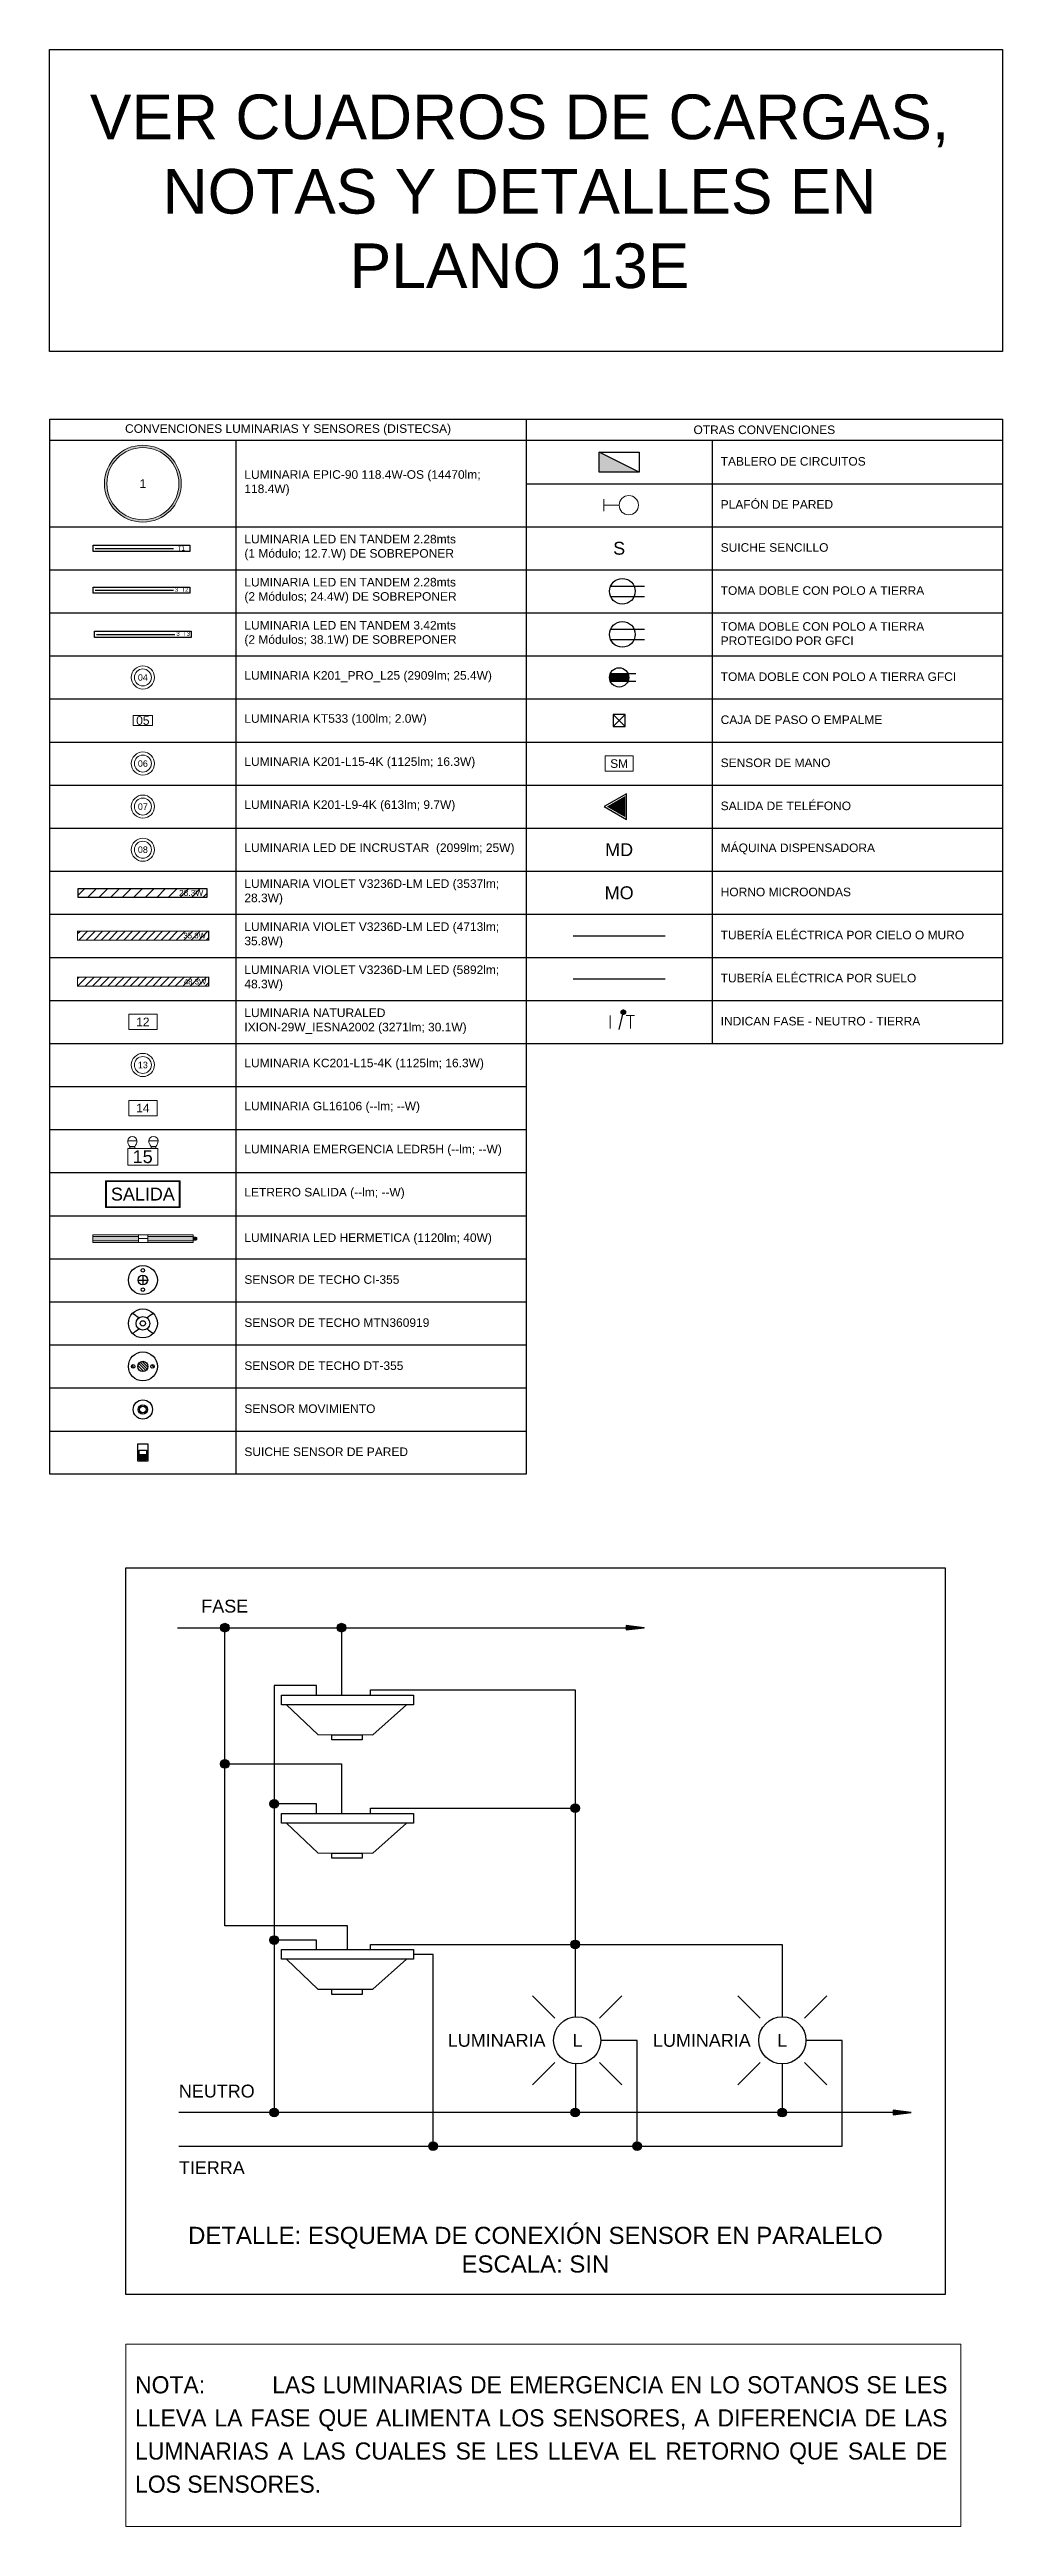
# Model space of a CAD drawing. Header units: metres. Extents: x 86 to 503, y -25 to 1141.
# Drawn here: x 86.25 to 97.37, y -25.25 to 3.64 of the extents above; entities that cross this region are included whole.
import ezdxf
from ezdxf.enums import TextEntityAlignment as Align

# ---------------------------------------------------------------- set-up
doc = ezdxf.new("R2010")
doc.units = ezdxf.units.M
doc.linetypes.add('DASHED', pattern=[19.049999999999997, 12.7, -6.35])
for name, color, linetype, lineweight in [('-CN-GYD-INTERRUPTORES DE PARED', 3, 'Continuous', 20), ('-CN-GYD-LUMINARIA LED HERMETICA', 1, 'Continuous', 5), ('L', 7, 'Continuous', 15), ('RE80', 7, 'Continuous', 15)]:
    doc.layers.add(name, color=color, linetype=linetype, lineweight=lineweight)
for name, color, linetype in [('-ILUMINACIÓN', 7, 'Continuous'), ('-TEXTO ELÉCTRICO', 7, 'Continuous'), ('-TT', 4, 'Continuous'), ('RE60', 7, 'Continuous'), ('SENSOR MOVIMIENTO', 3, 'Continuous'), ('T', 1, 'Continuous'), ('TB', 7, 'Continuous'), ('TP', 4, 'DASHED'), ('TT', 4, 'Continuous')]:
    doc.layers.add(name, color=color, linetype=linetype)
doc.layers.add('JCA_HATCH 254', color=7, linetype='Continuous', true_color=0xc2c2c2)
doc.styles.add('ROMANS', font='arial.ttf')
doc.styles.get("Standard").update_dxf_attribs({"font": 'arial.ttf'})
pattern_1 = [(0, (0, 0), (0, 6.985), [5.08, -1.905]), (90, (0, 0), (-6.985, 4.277078946022131e-16), [5.08, -1.905])]
pattern_2 = [(45, (5.172751116333529e-12, 1.719513420539442e-12), (-0.04377874859021209, 0.04377874859021209), [])]
pattern_3 = [(180, (4.985223531723022, -38.81197714805603), (-6.006312120748421, -10.4032377503332), [1.501578030241592, -10.51104621169115]), (270, (4.234434604644775, -38.81197714805603), (6.006312121184317, -10.40323775008154), [0.7507890151207962, -20.05568648529394]), (270, (4.046737432479858, -38.81197714805603), (6.006312121184317, -10.40323775008154), [0.6006312120966371, -20.2058442883181]), (270, (4.422131776809692, -38.81197714805603), (6.006312121184317, -10.40323775008154), [0.6006312120966371, -20.2058442883181]), (240.0000000012004, (3.859040021896362, -38.81197714805603), (6.006312113023615, -10.40323775479312), [0.4805049696773095, -11.53211927225543]), (300.0000000012004, (4.609829187393188, -38.81197714805603), (12.01262423377204, -4.459921246656068e-09), [0.4805049696773095, -11.53211927225543])]

msp = doc.modelspace()

# ---------------------------------------------------------------- texts
at = {"layer": 'L', "color": 1}
msp.add_text('SM', height=0.1, dxfattribs=at).set_placement((92.89548226264812, -4.687587300600171, -7.61247065383941e-09), align=Align.MIDDLE_CENTER)
at = {"layer": 'RE60', "insert": (86.6053653478756, 3.114868535930142, -1385.099677791967), "char_height": 0.5, "attachment_point": 1}
msp.add_mtext_dynamic_manual_height_columns('\\pxqc;{\\H1.0417x;\\C6;VER CUADROS DE CARGAS, NOTAS Y DETALLES EN PLANO 13E}', width=10.25550297943249, gutter_width=2.5, heights=[0], dxfattribs=at)
at = {"layer": 'RE60', "color": 6, "ltscale": 0.02, "char_height": 0.1, "width": 5.556573576748306, "attachment_point": 5, "style": 'ROMANS'}
for s, insert in [('CONVENCIONES LUMINARIAS Y SENSORES (DISTECSA)', (89.03276645964412, -0.795644159863059, -1.623993739485741e-08)), ('OTRAS CONVENCIONES', (94.58934003638412, -0.795644159863059, -1.623993739485741e-08))]:
    msp.add_mtext(s, dxfattribs=dict(at, insert=insert))
at = {"layer": 'RE80'}
for s, p in [('MD', (92.89548226264766, -5.691959724017124, 1.756234269123524e-08)), ('MO', (92.89548226264766, -6.194145935725373, -2.402157406322658e-08))]:
    msp.add_text(s, height=0.15, dxfattribs=at).set_placement(p, align=Align.MIDDLE_CENTER)
at = {"layer": 'RE80', "ltscale": 0.015, "attachment_point": 4, "style": 'ROMANS'}
for s, insert, char_height, width in [('\\pxl1,r1.8772;TABLERO DE CIRCUITOS', (93.97991127728598, -1.163950485332407, -1.590160536579788e-08), 0.1, 3.387715547376231), ('\\pxl1,r1.8772;LUMINARIA EPIC-90 118.4W-OS (14470lm; 118.4W)', (88.4233377011699, -1.415043591187896, -1.623993739485741e-08), 0.1, 3.387715546752588), ('\\pxl1,r1.8772;PLAFÓN DE PARED', (93.97991127728598, -1.666136697041111, -1.1503288988024e-08), 0.1, 3.387715547376231), ('\\pxl1,r1.8772;LUMINARIA LED EN TANDEM 2.28mts \\P(1 Módulo; 12.7.W) DE SOBREPONER', (88.42333770055372, -2.16832290874936, -2.875822247005999e-08), 0.1, 3.387715547376231), ('\\pxl1,r1.8772;T1', (87.69824844226538, -2.177821256980224, -1.184162101708353e-08), 0.05, 0.3443946252925372), ('\\pxl1,r1.8772;SUICHE SENCILLO', (93.97991127728598, -2.16832290874936, -2.060733095277101e-08), 0.1, 3.387715547376231), ('\\pxl1,r1.8772;LUMINARIA LED EN TANDEM 2.28mts \\P(2 Módulos; 24.4W) DE SOBREPONER', (88.42333770054599, -2.670509120457609, -1.657826942391694e-08), 0.1, 3.387715547376231), ('\\pxl1,r1.8772;TOMA DOBLE CON POLO A TIERRA', (93.97991127728598, -2.670509120457609, -1.1503288988024e-08), 0.1, 3.387715547376231), ('\\pxl1,r1.8772;LUMINARIA LED EN TANDEM 3.42mts \\P(2 Módulos; 38.1W) DE SOBREPONER', (88.42333770054599, -3.172695332165858, -1.691660145297647e-08), 0.1, 3.387715547376231), ('\\pxl1,r1.8772;TOMA DOBLE CON POLO A TIERRA PROTEGIDO POR GFCI', (93.97991127728598, -3.172695332165858, -3.143395588267595e-08), 0.1, 3.387715547376231), ('\\pxl1,r1.8772;LUMINARIA K201_PRO_L25 (2909lm; 25.4W)', (88.42333770054599, -3.674881543874108, -1.793159754015505e-08), 0.1, 3.387715547376231), ('\\pxl1,r1.8772;TOMA DOBLE CON POLO A TIERRA GFCI', (93.97991127728598, -3.674881543874108, -1.1503288988024e-08), 0.1, 3.387715547376231), ('\\pxl1,r1.8772;LUMINARIA KT533 (100lm; 2.0W)', (88.42333770054599, -4.177067755582812, -1.928492565639317e-08), 0.1, 3.387715547376231), ('\\pxl1,r1.8772;CAJA DE PASO O EMPALME', (93.97991127728598, -4.177067755582357, -4.225876182317734e-08), 0.1, 3.387715547376231), ('\\pxl1,r1.8772;LUMINARIA K201-L15-4K (1125lm; 16.3W)', (88.42333770054599, -4.679253967291061, -1.793159754015505e-08), 0.1, 3.387715547376231), ('\\pxl1,r1.8772;SENSOR DE MANO', (93.97991127728598, -4.679253967290606, -9.978975867852569e-09), 0.1, 3.387715547376231), ('\\pxl1,r1.8772;LUMINARIA K201-L9-4K (613lm; 9.7W)', (88.42333770054599, -5.18144017899931, -1.590160536579788e-08), 0.1, 3.387715547376231), ('\\pxl1,r1.8772;SALIDA DE TELÉFONO', (93.97991127728598, -5.18144017899931, 1.790249370969832e-08), 0.1, 3.387715547376231), ('\\pxl1,r1.8772;LUMINARIA LED DE INCRUSTAR  (2099lm; 25W)', (88.42333770054599, -5.683626390707559, -1.860826159827411e-08), 0.1, 3.387715547376231), ('\\pxl1,r1.8772;MÁQUINA DISPENSADORA', (93.97991127728598, -5.683626390707559, 1.790249370969832e-08), 0.1, 3.387715547376231), ('\\pxl1,r1.8772;LUMINARIA VIOLET V3236D-LM LED (3537lm; 28.3W)', (88.42333770054599, -6.185812602415808, -2.063825377263129e-08), 0.1, 3.387715547376231), ('\\pxl1,r1.8772;HORNO MICROONDAS', (93.97991127728598, -6.185812602415808, -2.368142304476351e-08), 0.1, 3.387715547376231), ('\\pxl1,r1.8772;LUMINARIA VIOLET V3236D-LM LED (4713lm; 35.8W)', (88.42333770054599, -6.687998814124057, -1.725493348203599e-08), 0.1, 3.387715547376231), ('\\pxl1,r1.8772;TUBERÍA ELÉCTRICA POR CIELO O MURO', (93.97991127728598, -6.687998814124057, -2.909837348852307e-08), 0.1, 3.387715547376231), ('\\pxl1,r1.8772;LUMINARIA VIOLET V3236D-LM LED (5892lm; 48.3W)', (88.42333770054599, -7.190185025832761, -2.131491783075035e-08), 0.1, 3.387715547376231), ('\\pxl1,r1.8772;TUBERÍA ELÉCTRICA POR SUELO', (93.97991127728598, -7.190185025832307, -3.451168595347553e-08), 0.1, 3.387715547376231), ('\\pxl1,r1.8772;LUMINARIA NATURALED IXION-29W_IESNA2002 (3271lm; 30.1W)', (88.42333770054599, -7.69237123754101, -1.793159754015505e-08), 0.1, 3.387715547376231), ('\\pxl1,r1.8772;INDICAN FASE - NEUTRO - TIERRA', (93.97991127728598, -7.69237123754101, -8.692040864843875e-08), 0.1, 3.387715547376231), ('\\pxl1,r1.8772;LUMINARIA KC201-L15-4K (1125lm; 16.3W)', (88.42333770054599, -8.19455744924926, -1.590160536579788e-08), 0.1, 3.387715547376231), ('\\pxl1,r1.8772;LUMINARIA GL16106 (--lm; --W)', (88.42333770054599, -8.696743660957509, -1.793159754015505e-08), 0.1, 3.387715547376231), ('\\pxl1,r1.8772;LUMINARIA EMERGENCIA LEDR5H (--lm; --W)', (88.42333770054599, -9.198929872665758, -2.266824594698846e-08), 0.1, 3.387715547376231), ('\\pxl1,r1.8772;LETRERO SALIDA (--lm; --W)', (88.42333770054599, -9.701116084374462, -1.759326551109563e-08), 0.1, 3.387715547376231), ('\\pxl1,r1.8772;LUMINARIA LED HERMETICA (1120lm; 40W)', (88.42333770054599, -10.23189942617364, -9.81162884272635e-09), 0.1, 4.020285256733596), ('\\pxl1,r1.8772;SENSOR DE TECHO CI-355', (88.42333770054599, -10.70548850778914, -4.059984348714267e-08), 0.1, 3.387715547376231), ('\\pxl1,r1.8772;SENSOR DE TECHO MTN360919', (88.42333770054599, -11.20767471949694, -5.210313247516667e-08), 0.1, 3.387715547376231), ('\\pxl1,r1.8772;SENSOR DE TECHO DT-355', (88.42333770054599, -11.70986093120518, -5.210313247516667e-08), 0.1, 3.387715547376231), ('\\pxl1,r1.8772;SENSOR MOVIMIENTO', (88.42333770054599, -12.21204714291343, -5.210313247516667e-08), 0.1, 3.387715547376231), ('\\pxl1,r1.8772;SUICHE SENSOR DE PARED', (88.42333770054599, -12.71423335462214, -5.210313247516667e-08), 0.1, 3.387715547376231), ('\\pxa0.66667,sm1.15833,qj;{\\fAptos|b0|i0|c0|p34;NOTA:^ILAS LUMINARIAS DE EMERGENCIA EN LO SOTANOS SE LES LLEVA LA FASE QUE ALIMENTA LOS SENSORES, A DIFERENCIA DE LAS LUMNARIAS A LAS CUALES SE LES LLEVA EL RETORNO QUE SALE DE LOS SENSORES.}', (87.24807829785938, -24.17507602053956, -2.875822247005999e-08), 0.2, 9.449534639314365)]:
    msp.add_mtext(s, dxfattribs=dict(at, insert=insert, char_height=char_height, width=width))

# ---------------------------------------------------------------- blocks, each defined once
blk = doc.blocks.new('c4x4')
at = {"layer": 'T'}
for p, q in [((0.07153333464157186, 0.07153333464520983), (-0.07153333464157186, 0.07153333464520983)), ((-0.07153333464157186, 0.07153333464520983), (-0.07153333464157186, -0.07153333464520983)), ((-0.07153333464157186, 0.07153333464520983), (0.07153333464157186, -0.07153333464520983)), ((0.07153333464157186, 0.07153333464520983), (-0.07153333464157186, -0.07153333464520983)), ((0.07153333464157186, -0.07153333464520983), (0.07153333464157186, 0.07153333464520983)), ((-0.07153333464157186, -0.07153333464520983), (0.07153333464157186, -0.07153333464520983))]:
    blk.add_line(p, q, dxfattribs=at)
blk = doc.blocks.new('13_16.3W')
at = {"layer": 'L', "color": 3}
blk.add_circle((0, 0), 0.09, dxfattribs=at)
at = {"layer": 'L', "color": 2}
blk.add_circle((1.763491390772188e-18, 0), 0.066, dxfattribs=at)
at = {"layer": 'L', "color": 1}
blk.add_text('13', height=0.05, dxfattribs=at).set_placement((0, 0), align=Align.MIDDLE_CENTER)
blk = doc.blocks.new('01_118.4W')
at = {"layer": 'L'}
h = blk.add_hatch(color=256, dxfattribs=at)
h.paths.add_polyline_path([(-0.4482549209899034, 0, 1), (0.4482549209899034, 0, 1)])
h.paths.add_polyline_path([(0.4204890114474935, 0, -1), (-0.4204890114474935, 0, -1)], flags=16)
for radius in [0.4482549209899034, 0.4204890114474935]:
    blk.add_circle((0, 0), radius, dxfattribs=at)
at = {"layer": 'L', "color": 1}
blk.add_text('1', height=0.1, dxfattribs=at).set_placement((0, 0), align=Align.MIDDLE_CENTER)
blk = doc.blocks.new('12_30.1W')
at = {"layer": 'L'}
blk.add_lwpolyline([(-0.1649996104073903, 0.09000055175684274), (0.1649996104100335, 0.09000055175684274), (0.1649996104100335, -0.09000055175504507), (-0.1649996104073903, -0.09000055175504507)], close=True, dxfattribs=at)
at = {"layer": 'L', "color": 1}
blk.add_text('12', height=0.1, dxfattribs=at).set_placement((0, 0), align=Align.MIDDLE_CENTER)
blk = doc.blocks.new('04_25.4W')
at = {"layer": 'L', "color": 3}
blk.add_circle((0, 0), 0.09, dxfattribs=at)
at = {"layer": 'L', "color": 2}
blk.add_circle((1.763491390772188e-18, 0), 0.066, dxfattribs=at)
at = {"layer": 'L', "color": 1}
blk.add_text('04', height=0.05, dxfattribs=at).set_placement((0, 0), align=Align.MIDDLE_CENTER)
blk = doc.blocks.new('06_16.3W')
at = {"layer": 'L', "color": 3}
blk.add_circle((0, 0), 0.09, dxfattribs=at)
at = {"layer": 'L', "color": 2}
blk.add_circle((1.763491390772188e-18, 0), 0.066, dxfattribs=at)
at = {"layer": 'L', "color": 1}
blk.add_text('06', height=0.05, dxfattribs=at).set_placement((0, 0), align=Align.MIDDLE_CENTER)
blk = doc.blocks.new('08_26.6W')
at = {"layer": 'L', "color": 3}
blk.add_circle((0, 0), 0.09, dxfattribs=at)
at = {"layer": 'L', "color": 2}
blk.add_circle((1.763491390772188e-18, 0), 0.066, dxfattribs=at)
at = {"layer": 'L', "color": 1}
blk.add_text('08', height=0.05, dxfattribs=at).set_placement((0, 0), align=Align.MIDDLE_CENTER)
blk = doc.blocks.new('07_9.7W')
at = {"layer": 'L', "color": 3}
blk.add_circle((0, 0), 0.09, dxfattribs=at)
at = {"layer": 'L', "color": 2}
blk.add_circle((0, 0), 0.066, dxfattribs=at)
at = {"layer": 'L', "color": 1}
blk.add_text('07', height=0.05, dxfattribs=at).set_placement((0, 0), align=Align.MIDDLE_CENTER)
blk = doc.blocks.new('05_2W')
at = {"layer": 'L'}
blk.add_lwpolyline([(-0.1117278528109349, 0.05817958249823851), (0.1117278528108105, 0.05817958249823851), (0.1117278528108114, -0.0581795824982998), (-0.111727852810934, -0.0581795824982998)], close=True, dxfattribs=at)
at = {"layer": 'L', "color": 1}
blk.add_text('05', height=0.1, dxfattribs=at).set_placement((0, 0), align=Align.MIDDLE_CENTER)
blk = doc.blocks.new('14_13W')
at = {"layer": 'L'}
blk.add_lwpolyline([(-0.1649996104073903, 0.09000055175684274), (0.1649996104100335, 0.09000055175684274), (0.1649996104100335, -0.09000055175504507), (-0.1649996104073903, -0.09000055175504507)], close=True, dxfattribs=at)
at = {"layer": 'L', "color": 1}
blk.add_text('14', height=0.1, dxfattribs=at).set_placement((0, 0), align=Align.MIDDLE_CENTER)
blk = doc.blocks.new('15_4.8W')
at = {"layer": 'L', "color": 2}
for p, q in [((-0.1181673682837927, 0.1887826681839331), (-0.04602417728429504, 0.1887826681839331)), ((-0.1181673682837927, 0.1887826681839331), (-0.04602417728429504, 0.1887826681839331)), ((-0.1181673682837927, 0.1887826681839331), (-0.04602417728429504, 0.1887826681839331)), ((0.1157405260825042, 0.1315113153764289), (-0.1157405260825046, 0.131511315376429)), ((-0.1157405260825046, 0.131511315376429), (-0.1157405260825046, 2.781484335003742e-16)), ((0.1157405260825042, 0.1315113153764289), (-0.1157405260825046, 0.131511315376429)), ((-0.1157405260825046, 0.131511315376429), (-0.1157405260825046, 2.781484335003742e-16)), ((0.1157405260825042, 0.1315113153764289), (-0.1157405260825046, 0.131511315376429)), ((-0.1157405260825046, 0.131511315376429), (-0.1157405260825046, 2.781484335003742e-16)), ((-0.1157405260825046, 2.781484335003742e-16), (0.1157405260825042, 2.214519275809463e-16)), ((-0.1157405260825046, 2.781484335003742e-16), (0.1157405260825042, 2.214519275809463e-16)), ((-0.1157405260825046, 2.781484335003742e-16), (0.1157405260825042, 2.214519275809463e-16)), ((-0.08209577278404386, 0.1461984173641898), (-0.1006131841504898, 0.1461984173641898)), ((-0.1006131841504898, 0.1341399728345326), (-0.1006131841504898, 0.1461984173641906)), ((-0.08209577278404386, 0.1461984173641898), (-0.1006131841504898, 0.1461984173641898)), ((-0.1006131841504898, 0.1341399728345326), (-0.1006131841504898, 0.1461984173641906)), ((-0.08209577278404386, 0.1461984173641898), (-0.1006131841504898, 0.1461984173641898)), ((-0.1006131841504898, 0.1341399728345326), (-0.1006131841504898, 0.1461984173641906)), ((-0.1006131841504898, 0.1341399728345317), (-0.06357836141759794, 0.1341399728345325)), ((-0.1006131841504898, 0.1341399728345317), (-0.06357836141759794, 0.1341399728345325)), ((-0.1006131841504898, 0.1341399728345317), (-0.06357836141759794, 0.1341399728345325)), ((-0.08209577278404386, 0.1461984173641898), (-0.06357836141759794, 0.1461984173641897)), ((-0.08209577278404386, 0.1461984173641898), (-0.06357836141759794, 0.1461984173641897)), ((-0.08209577278404386, 0.1461984173641898), (-0.06357836141759794, 0.1461984173641897)), ((-0.06357836141760505, 0.1461984173641897), (-0.06357836141760505, 0.1341399728345316)), ((-0.06357836141760505, 0.1461984173641897), (-0.06357836141760505, 0.1341399728345316)), ((-0.06357836141760505, 0.1461984173641897), (-0.06357836141760505, 0.1341399728345316)), ((0.1181673682837923, 0.1887826681839331), (0.04602417728429468, 0.1887826681839331)), ((0.1181673682837923, 0.1887826681839331), (0.04602417728429468, 0.1887826681839331)), ((0.1181673682837923, 0.1887826681839331), (0.04602417728429468, 0.1887826681839331)), ((0.0820957727840435, 0.1461984173641898), (0.06357836141759758, 0.1461984173641897)), ((0.06357836141760469, 0.1461984173641897), (0.06357836141760469, 0.1341399728345316)), ((0.0820957727840435, 0.1461984173641898), (0.06357836141759758, 0.1461984173641897)), ((0.06357836141760469, 0.1461984173641897), (0.06357836141760469, 0.1341399728345316)), ((0.0820957727840435, 0.1461984173641898), (0.06357836141759758, 0.1461984173641897)), ((0.06357836141760469, 0.1461984173641897), (0.06357836141760469, 0.1341399728345316)), ((0.1006131841504894, 0.1341399728345317), (0.06357836141759758, 0.1341399728345325)), ((0.1006131841504894, 0.1341399728345317), (0.06357836141759758, 0.1341399728345325)), ((0.1006131841504894, 0.1341399728345317), (0.06357836141759758, 0.1341399728345325)), ((0.0820957727840435, 0.1461984173641898), (0.1006131841504894, 0.1461984173641898)), ((0.0820957727840435, 0.1461984173641898), (0.1006131841504894, 0.1461984173641898)), ((0.0820957727840435, 0.1461984173641898), (0.1006131841504894, 0.1461984173641898)), ((0.1006131841504894, 0.1341399728345326), (0.1006131841504894, 0.1461984173641906)), ((0.1006131841504894, 0.1341399728345326), (0.1006131841504894, 0.1461984173641906)), ((0.1006131841504894, 0.1341399728345326), (0.1006131841504894, 0.1461984173641906)), ((0.1157405260825042, 2.214519275809463e-16), (0.1157405260825042, 0.1315113153764289)), ((0.1157405260825042, 2.214519275809463e-16), (0.1157405260825042, 0.1315113153764289)), ((0.1157405260825042, 2.214519275809463e-16), (0.1157405260825042, 0.1315113153764289))]:
    blk.add_line(p, q, dxfattribs=at)
for centre, radius, start, end in [((-0.08209577278404386, 0.1887826681839331), 0.03607159549974881, 0, 180), ((-0.08209577278404386, 0.1887826681839331), 0.03607159549974881, 0, 180), ((-0.08209577278404386, 0.1887826681839331), 0.03607159549974881, 0, 180), ((0.0820957727840435, 0.1887826681839331), 0.03607159549974881, 0, 180), ((0.0820957727840435, 0.1887826681839331), 0.03607159549974881, 0, 180), ((0.0820957727840435, 0.1887826681839331), 0.03607159549974881, 0, 180), ((-0.05936411202605302, 0.1881124506575731), 0.05880707557807638, 179.3469924054095, 225.4581196963682), ((-0.05936411202605302, 0.1881124506575731), 0.05880707557807638, 179.3469924054095, 225.4581196963682), ((-0.05936411202605302, 0.1881124506575731), 0.05880707557807638, 179.3469924054095, 225.4581196963682), ((-0.1048274335420347, 0.1881124506575731), 0.05880707557807638, 314.5418803036317, 0.6530075945904015), ((-0.1048274335420347, 0.1881124506575731), 0.05880707557807638, 314.5418803036317, 0.6530075945904015), ((-0.1048274335420347, 0.1881124506575731), 0.05880707557807638, 314.5418803036317, 0.6530075945904015), ((0.1048274335420343, 0.1881124506575731), 0.05880707557807638, 179.3469924054096, 225.4581196963683), ((0.1048274335420343, 0.1881124506575731), 0.05880707557807638, 179.3469924054096, 225.4581196963683), ((0.1048274335420343, 0.1881124506575731), 0.05880707557807638, 179.3469924054096, 225.4581196963683), ((0.05936411202605266, 0.1881124506575731), 0.05880707557807638, 314.5418803036317, 0.6530075945905542), ((0.05936411202605266, 0.1881124506575731), 0.05880707557807638, 314.5418803036317, 0.6530075945905542), ((0.05936411202605266, 0.1881124506575731), 0.05880707557807638, 314.5418803036317, 0.6530075945905542)]:
    blk.add_arc(centre, radius, start, end, dxfattribs=at)
at = {"layer": 'L', "color": 1}
blk.add_text('15', height=0.1, dxfattribs=at).set_placement((-0.001399660934822133, 0.06704704703451558), align=Align.MIDDLE_CENTER)
blk = doc.blocks.new('Sensor 360º_MTN360919')
at = {"layer": 'SENSOR MOVIMIENTO'}
for radius in [0.0001126266992649, 5.29812951653e-05, 2.08105346564e-05]:
    blk.add_circle((0, 0), radius, dxfattribs=at)
for centre, start, end in [((-0.0001717257415585, -0.0001003944050753), 45.61741359108569, 63.20168417125959), ((0.0001717257415585, -0.0001003944050753), 116.7983158287404, 134.3825864089143), ((-0.0001717257415585, 0.0001003944051336), 296.7983158287404, 314.3825864089143), ((0.0001717257415585, 0.0001003944051336), 225.6174135910857, 243.2016841712596)]:
    blk.add_arc(centre, 0.0001989189957871, start, end, dxfattribs=at)
blk = doc.blocks.new('Sensor 360º_')
at = {"layer": 'SENSOR MOVIMIENTO'}
for radius in [0.1126266992649, 0.05401429200430281, 0.03749490125170592]:
    blk.add_circle((0, 0), radius, dxfattribs=at)
blk = doc.blocks.new('Sensor 360º_DT-355')
at = {"layer": 'SENSOR MOVIMIENTO'}
h = blk.add_hatch(dxfattribs=at)
h.set_pattern_fill('ANSI31', color=256, scale=0.005, angle=-90.00000000000001)
h.set_pattern_definition([(315, (-59.17988929593923, -37.64772908967827), (0.01122532015133644, 0.01122532015133644), [])])
h.paths.add_polyline_path([(0.08896034063200631, 0, 1), (0.06116125988459231, 0, 1)])
h.paths.add_polyline_path([(-0.08896034063200631, 0, 1), (-0.06116125988459231, 0, 1)])
h = blk.add_hatch(dxfattribs=at)
h.set_pattern_fill('ANSI31', color=256, scale=0.005, angle=-90.00000000000001)
h.set_pattern_definition([(315, (-37.64772908967826, 59.17988929593924), (0.01122532015133644, 0.01122532015133644), [])])
h.paths.add_polyline_path([(0.03960792758973606, 0, 1), (-0.03960792758973606, 0, 1)])
for centre, radius in [((0, 0), 0.1126266992649), ((-0.07506080025829931, 0), 0.013899540373707), ((0, 0), 0.03960792758973606), ((0.07506080025829931, 0), 0.013899540373707)]:
    blk.add_circle(centre, radius, dxfattribs=at)
blk = doc.blocks.new('Suiche Sensor')
at = {"layer": 'SENSOR MOVIMIENTO'}
h = blk.add_hatch(dxfattribs=at)
h.set_pattern_fill('GRATE', color=256, scale=0.0015)
h.set_pattern_definition([(0, (-77.48357458573103, -52.58691666237909), (0, 0.001190625), []), (90, (-77.48357458573103, -52.58691666237909), (-0.004762499999999999, 2.916190190469635e-19), [])])
h.paths.add_polyline_path([(-0.02897171950306365, -0.0851058927420496), (-0.02897171950306365, -0.1222345983032156), (0.02897171937708088, -0.1222345983032156), (0.02897171937708087, -0.0851058927420496)])
blk.add_lwpolyline([(-0.03928014338193897, 0), (0.03928014338194608, 0), (0.03928014338194608, -0.1337000987045478), (-0.03928014338193897, -0.1337000987045478)], close=True, dxfattribs=at)
at = {"layer": 'SENSOR MOVIMIENTO', "elevation": 616.1617074966878}
blk.add_lwpolyline([(-0.02897171950306365, -0.04797718718089428), (0.02897171937708087, -0.04797718718089428), (0.02897171937708087, -0.1222345983032156), (-0.02897171950306365, -0.1222345983032156)], close=True, dxfattribs=at)
blk.add_lwpolyline([(0.02897171937708087, -0.0851058927420496), (-0.02897171950306365, -0.0851058927420496)], dxfattribs=at)
blk = doc.blocks.new('s')
at = {"layer": 'SENSOR MOVIMIENTO'}
blk.add_text('S', height=0.1, dxfattribs=at).set_placement((0, 0), align=Align.MIDDLE_CENTER)
blk = doc.blocks.new('t')
at = {"layer": 'T'}
for p, q in [((0.006261364575661342, 0.03000000000000114), (0.2042208909329133, 0.03000000000000109)), ((0.006261364575661326, -0.03000000000000113), (0.2042208909329133, -0.03000000000000118))]:
    blk.add_line(p, q, dxfattribs=at)
blk.add_circle((0.075, -9.18861341181465e-18), 0.075, dxfattribs=at)
blk = doc.blocks.new('tg')
at = {"layer": 'T'}
h = blk.add_hatch(dxfattribs=at)
h.set_pattern_fill('ANSI31', color=256, scale=0.005)
h.set_pattern_definition([(45, (0, 0), (-0.0004419417382415922, 0.0004419417382415923), [])])
h.paths.add_polyline_path([(0.15, -8.673617379884035e-18, 0.1032437171756006), (0.1437386354243371, 0.03000000000000111), (0.006261364575662898, 0.03000000000000114, 0.1032437171756007), (0, -8.673617379884035e-18, 0.1032437171756006), (0.006261364575662884, -0.03000000000000113), (0.1437386354243371, -0.03000000000000116, 0.1032437171756007)])
for p, q in [((0.006261364575661342, 0.03000000000000114), (0.2042208909329133, 0.03000000000000109)), ((0.006261364575661326, -0.03000000000000113), (0.2042208909329133, -0.03000000000000118))]:
    blk.add_line(p, q, dxfattribs=at)
blk.add_circle((0.075, -9.18861341181465e-18), 0.075, dxfattribs=at)
blk = doc.blocks.new('plm')
at = {"layer": 'L'}
for p, q in [((3.552713678800501e-15, 0.04765538815438219), (-3.552713678800501e-15, -0.04765538815438219)), ((0.1192954414960568, 0), (0, 0))]:
    blk.add_line(p, q, dxfattribs=at)
blk.add_circle((0.1942954414960568, -9.184850993605149e-18), 0.075, dxfattribs=at)
blk = doc.blocks.new('TB')
at = {"layer": 'TB'}
h = blk.add_hatch(color=256, dxfattribs=at)
h.dxf.hatch_style = 1
h.paths.add_polyline_path([(0.1564083869745092, -1.040834085586084e-16), (-0.1564083869745092, 0.1562500000000001), (-0.1564083869745092, -1.040834085586084e-16)])
blk.add_lwpolyline([(-0.1564083869745092, 0.15625), (0.1564083869745092, 0.15625), (0.1564083869745092, -1.040834085586084e-16), (-0.1564083869745092, -1.040834085586084e-16)], close=True, dxfattribs=at)
blk.add_lwpolyline([(0.1564083869745092, -1.040834085586084e-16), (-0.1564083869745092, 0.15625)], dxfattribs=at)
blk = doc.blocks.new('A1')
at = {"layer": 'RE60'}
h = blk.add_hatch(dxfattribs=at)
h.set_pattern_fill('ANSI31', color=256, scale=0.00125, style=0)
h.set_pattern_definition([(44.99999999999999, (-0.08380829255883095, -0.01511180938822791), (-0.00280633003783411, 0.00280633003783411), [])])
edge = h.paths.add_edge_path()
edge.add_arc((0.02347306642469626, 0.076558566604306), 0.01742745869859888, 0, 360)
blk.add_line((-0.01015284804295215, -0.0590971580402571), (0.01928009681161982, 0.05964303165813338), dxfattribs=at)
at = {"layer": 'RE60', "lineweight": 0}
for points in [[(-0.07895314480779547, 0.05029368283960489), (-0.07895314480779547, -0.04971214960510489)], [(0.04474802267934663, 0.05029368283960489), (0.1113911524861874, 0.05029368283960489)], [(0.07806958758276694, 0.05029368283960489), (0.07806958758276694, -0.04971214960510489)]]:
    blk.add_lwpolyline(points, dxfattribs=at)
at = {"layer": 'RE60'}
blk.add_circle((0.02347306642469626, 0.076558566604306), 0.01742745869859888, dxfattribs=at)
blk = doc.blocks.new('Salida_3.8W')
h = blk.add_hatch()
h.set_pattern_fill('ANGLE', color=256)
h.set_pattern_definition(pattern_1)
h.paths.add_polyline_path([(0.4341942393145998, -0.00999999999999801), (0.4341942393145999, 0.3029428160778097), (-0.4341942393145999, 0.3029428160778096), (-0.4341942393145999, -0.00999999999999801)])
h.paths.add_polyline_path([(-0.4241942393146019, 8.673617379884035e-19), (-0.4241942393146019, 0.2929428160778116), (0.4241942393146019, 0.2929428160778116), (0.4241942393146018, 0)], flags=16)
h = blk.add_hatch()
h.set_pattern_fill('ANGLE', color=256)
h.set_pattern_definition(pattern_1)
h.paths.add_polyline_path([(0.4341942393145999, -0.00999999999999801), (0.4341942393145999, 0.3029428160778096), (-0.4341942393145999, 0.3029428160778096), (-0.4341942393145999, -0.00999999999999801)])
h.paths.add_polyline_path([(-0.4241942393146019, 0), (-0.4241942393146018, 0.2929428160778116), (0.4241942393146019, 0.2929428160778116), (0.4241942393146019, 0)], flags=16)
at = {"layer": 'L'}
h = blk.add_hatch(dxfattribs=at)
h.set_pattern_fill('ANGLE', color=3)
h.set_pattern_definition([(0, (-44.67846380427, -37.25135401249463), (0, 6.985), [5.08, -1.905]), (90, (-44.67846380427, -37.25135401249463), (-6.985, 4.277078946022131e-16), [5.08, -1.905])])
h.paths.add_polyline_path([(0.4341942393145999, -0.00999999999999801), (0.4341942393146, 0.3029428160778097), (-0.4341942393145999, 0.3029428160778096), (-0.4341942393145999, -0.00999999999999801)])
h.paths.add_polyline_path([(-0.4241942393146019, 8.673617379884035e-19), (-0.4241942393146019, 0.2929428160778116), (0.4241942393146019, 0.2929428160778116), (0.4241942393146019, 0)], flags=16)
h = blk.add_hatch(color=3, dxfattribs=at)
h.paths.add_polyline_path([(0.4341942393145999, -0.00999999999999801), (0.4341942393146, 0.3029428160778097), (-0.4341942393145999, 0.3029428160778096), (-0.4341942393145999, -0.00999999999999801)])
h.paths.add_polyline_path([(-0.4241942393146019, 0), (-0.4241942393146019, 0.2929428160778116), (0.4241942393146019, 0.2929428160778116), (0.4241942393146019, 0)], flags=16)
at = {"layer": 'L', "color": 3}
for points in [[(-0.4341942393145999, 0.3029428160778096), (0.4341942393145999, 0.3029428160778096), (0.4341942393145999, -0.00999999999999801), (-0.4341942393145999, -0.00999999999999801)], [(-0.4241942393146019, 0.2929428160778116), (0.4241942393146019, 0.2929428160778116), (0.4241942393146019, 0), (-0.4241942393146019, 0)]]:
    blk.add_lwpolyline(points, close=True, dxfattribs=at)
at = {"layer": 'L', "color": 3, "insert": (0, 0.1464714080389058, 712.660844672974), "char_height": 0.15, "width": 0.8483884786292037, "attachment_point": 5}
blk.add_mtext('\\pxqc;SALIDA', dxfattribs=at)
blk = doc.blocks.new('TE')
at = {"layer": 'T'}
blk.add_hatch(color=256, dxfattribs=at).paths.add_polyline_path([(0.1636160092200072, 0.08291674158310691), (0.02000000000000313, 0), (0.1636160092200072, -0.08291674158310691)])
blk.add_lwpolyline([(0.1736160092200052, 0.1002372496587984), (0, 0), (0.1736160092200052, -0.1002372496587984)], close=True, dxfattribs=at)
blk = doc.blocks.new('HERM.48.3')
at = {"layer": '-ILUMINACIÓN'}
h = blk.add_hatch(dxfattribs=at)
h.set_pattern_fill('ANSI31', color=9, scale=0.0195, style=0)
h.set_pattern_definition(pattern_2)
h.paths.add_polyline_path([(0.7643999999999949, 0.0519999999999925), (-0.7643999999999949, 0.0519999999999925), (-0.7643999999999949, -0.05200000000000671), (0.7643999999999949, -0.05200000000000671)])
at = {"layer": '-ILUMINACIÓN', "const_width": 0.013}
blk.add_lwpolyline([(-0.7643999999999949, -0.05200000000000671), (0.7643999999999949, -0.05200000000000671), (0.7643999999999949, 0.0519999999999925), (-0.7643999999999949, 0.0519999999999925)], close=True, dxfattribs=at)
at = {"layer": '-ILUMINACIÓN'}
blk.add_text('48.3W', height=0.065, dxfattribs=at).set_placement((0.4749695619359784, -0.03201483169087282))
blk = doc.blocks.new('HERM.35.8')
at = {"layer": '-ILUMINACIÓN'}
h = blk.add_hatch(dxfattribs=at)
h.set_pattern_fill('ANSI31', color=9, scale=0.0195, style=0)
h.set_pattern_definition(pattern_2)
h.paths.add_polyline_path([(0.7643999999999949, 0.0519999999999925), (-0.7643999999999949, 0.0519999999999925), (-0.7643999999999949, -0.05200000000000671), (0.7643999999999949, -0.05200000000000671)])
at = {"layer": '-ILUMINACIÓN', "const_width": 0.013}
blk.add_lwpolyline([(-0.7643999999999949, -0.05200000000000671), (0.7643999999999949, -0.05200000000000671), (0.7643999999999949, 0.0519999999999925), (-0.7643999999999949, 0.0519999999999925)], close=True, dxfattribs=at)
at = {"layer": '-ILUMINACIÓN'}
blk.add_text('35.8W', height=0.065, dxfattribs=at).set_placement((0.4705491557241395, -0.03201483169087282))
blk = doc.blocks.new('LUM.LED.24.4W')
blk.add_lwpolyline([(-0.500677220342117, 0.06288248093951415), (0.627691487213454, 0.0628824809395141), (0.627691487213454, -0.00990817860666126), (-0.500677220342117, -0.009908178606661214)], close=True)
blk.add_lwpolyline([(-0.4766484212310722, 0.02648715116642647), (0.4376060829195119, 0.02648715116642641)])
at = {"layer": '-ILUMINACIÓN'}
blk.add_text('3_T2', height=0.05, dxfattribs=at).set_placement((0.4517300185979884, 0.00832792204051458))
blk = doc.blocks.new('HERM.28.3')
at = {"layer": 'JCA_HATCH 254'}
h = blk.add_hatch(dxfattribs=at)
h.set_pattern_fill('ANSI31', color=0, scale=0.03)
h.set_pattern_definition([(45, (-89.70032173734883, -57.36785772609832), (-0.06735192090801866, 0.06735192090801866), [])])
h.paths.add_polyline_path([(-0.7381247207976154, 0.05200000000000671), (0.7643999999999949, 0.05200000000000671), (0.7643999999999949, -0.0519999999999925), (-0.7381247207976154, -0.0519999999999925)])
at = {"layer": '-ILUMINACIÓN'}
blk.add_lwpolyline([(-0.7381247207976154, 0.05200000000000671), (0.7643999999999949, 0.05200000000000671), (0.7643999999999949, -0.0519999999999925), (-0.7381247207976154, -0.0519999999999925)], close=True, dxfattribs=at)
at = {"layer": 'RE80'}
blk.add_text('28.3W', height=0.07, dxfattribs=at).set_placement((0.5797062479011146, 0.001429514389798214, 765.3542252275132), align=Align.MIDDLE_CENTER)
blk = doc.blocks.new('LUM.LED.38.1W')
at = {"layer": '-ILUMINACIÓN'}
blk.add_lwpolyline([(-0.5641843537777902, 0.0363953297730859), (0.564184353777776, 0.0363953297730859), (0.564184353777776, -0.03639532977310012), (-0.5641843537777902, -0.03639532977310012)], close=True, dxfattribs=at)
blk.add_lwpolyline([(-0.540155554666768, 0), (0.3740989494838374, 0)], dxfattribs=at)
at = {"layer": 'RE80', "ltscale": 0.015, "insert": (0.3408692774846998, -1.4210854715202e-14), "char_height": 0.05, "width": 0.2233150762930762, "attachment_point": 4, "style": 'ROMANS'}
blk.add_mtext('\\pxl1,r1.8772;3_T3', dxfattribs=at)
blk = doc.blocks.new('SENSOR-360-13.4')
at = {"layer": 'SENSOR MOVIMIENTO'}
for points in [[(-0.05624235187755744, 0), (0.05624235187755744, 0)], [(0, 0.05624235187758586), (0, -0.05624235187758586)]]:
    blk.add_lwpolyline(points, dxfattribs=at)
for centre, radius in [((0, 0), 0.16894004889735), ((0, 0), 0.05624235187755888), ((0, 0.1125912003874419), 0.0208493105605605), ((0, -0.1125912003874419), 0.0208493105605605)]:
    blk.add_circle(centre, radius, dxfattribs=at)
blk = doc.blocks.new('FC')
at = {"layer": 'RE60'}
h = blk.add_hatch(dxfattribs=at)
h.set_pattern_fill('ANSI31', color=256, scale=0.005, angle=180)
h.set_pattern_definition([(225, (0.1667925915602332, -2.042552673951622e-17), (0.0004419417382415921, -0.0004419417382415923), [])])
h.paths.add_polyline_path([(0, 0), (0.14, 0.01749999999999998), (0.14, -0.01750000000000002)])
blk.add_lwpolyline([(0, 0), (0.14, -0.01750000000000002), (0.14, 0.01749999999999998), (0, 0)], dxfattribs=at)
blk = doc.blocks.new('DET-SENSORES EN PARALELO')
at = {"layer": '-TEXTO ELÉCTRICO'}
h = blk.add_hatch(color=256, dxfattribs=at)
h.dxf.hatch_style = 1
edge = h.paths.add_edge_path()
edge.add_arc((-3.62408628873672, 7.777844953144566), 0.0505648498306414, 0, 360)
h = blk.add_hatch(color=256, dxfattribs=at)
h.dxf.hatch_style = 1
edge = h.paths.add_edge_path()
edge.add_arc((-2.263665236461943, 7.777844953144566), 0.0505648498306414, 0, 360)
h = blk.add_hatch(color=256, dxfattribs=at)
h.dxf.hatch_style = 1
edge = h.paths.add_edge_path()
edge.add_arc((-3.62408628873672, 6.188558949883106), 0.0505648498306414, 0, 360)
h = blk.add_hatch(color=256, dxfattribs=at)
h.dxf.hatch_style = 1
edge = h.paths.add_edge_path()
edge.add_arc((-3.046502753173846, 5.723940918328163), 0.0505648498306414, 0, 360)
h = blk.add_hatch(color=256, dxfattribs=at)
h.dxf.hatch_style = 1
edge = h.paths.add_edge_path()
edge.add_arc((0.4650143228790287, 5.674018034528847), 0.0505648498306414, 0, 360)
h = blk.add_hatch(color=256, dxfattribs=at)
h.dxf.hatch_style = 1
edge = h.paths.add_edge_path()
edge.add_arc((-3.046502753173846, 4.134654915066675), 0.0505648498306414, 0, 360)
h = blk.add_hatch(color=256, dxfattribs=at)
h.dxf.hatch_style = 1
edge = h.paths.add_edge_path()
edge.add_arc((0.4650143228790287, 4.084732031267358), 0.0505648498306414, 0, 360)
h = blk.add_hatch(color=256, dxfattribs=at)
h.dxf.hatch_style = 1
edge = h.paths.add_edge_path()
edge.add_arc((-3.046502753173846, 2.123912858986725), 0.0505648498306414, 0, 360)
h = blk.add_hatch(color=256, dxfattribs=at)
h.dxf.hatch_style = 1
edge = h.paths.add_edge_path()
edge.add_arc((0.4650143228790429, 2.123037266770134), 0.0505648498306414, 0, 360)
h = blk.add_hatch(color=256, dxfattribs=at)
h.dxf.hatch_style = 1
edge = h.paths.add_edge_path()
edge.add_arc((2.879230368077368, 2.122358574135714), 0.0505648498306414, 0, 360)
h = blk.add_hatch(color=256, dxfattribs=at)
h.dxf.hatch_style = 1
edge = h.paths.add_edge_path()
edge.add_arc((-1.19464706544397, 1.731692750380399), 0.0505648498306414, 0, 360)
h = blk.add_hatch(color=256, dxfattribs=at)
h.dxf.hatch_style = 1
edge = h.paths.add_edge_path()
edge.add_arc((1.18548653086654, 1.731692750362053), 0.0505648498306414, 0, 360)
for p, q in [((-4.173954944218364, 7.777844953144566), (1.269501738912565, 7.777844953144567)), ((-2.263665236461943, 7.777318188723303), (-2.263665236461943, 6.992223525929518)), ((-2.263665236461943, 6.188558949883079), (-2.263665236461943, 5.612483398072759)), ((-0.0324939073513804, 3.484605705746906), (0.227538152963902, 3.224573645431712)), ((1.00638568771876, 3.484605705746923), (0.7463536274035505, 3.224573645431678)), ((2.361188409109824, 3.484605705746906), (2.621220469425121, 3.224573645431712)), ((3.400068004179981, 3.484605705746923), (3.140035943864772, 3.224573645431678)), ((0.227538152963902, 2.705758170992156), (-0.0324939073513093, 2.445726110676928)), ((0.4664121614465844, 2.689726016502206), (0.4664121614465844, 2.123037266788479)), ((0.7463536274034936, 2.705758170992156), (1.00638568771876, 2.445726110676945)), ((2.621220469425121, 2.705758170992156), (2.361188409109909, 2.445726110676928)), ((3.1400359438647, 2.705758170992156), (3.400068004179981, 2.445726110676945)), ((4.385054101928842, 2.122961891057053), (-4.159591853040723, 2.122358574154064))]:
    blk.add_line(p, q, dxfattribs=at)
for points in [[(-4.779058225321755, 8.475628879200668), (4.779058225321755, 8.475628879200668), (4.779058225321755, 0), (-4.779058225321755, 0)], [(-2.961882892206828, 6.992223525929518), (-1.421683682730659, 6.992223525929518), (-1.421683682730659, 6.879223038631383), (-2.961882892206828, 6.879223038631383)], [(-2.376456439644051, 6.529361632635642), (-2.022185495970859, 6.529361632635642), (-2.022185495970859, 6.469094701079817), (-2.376456439644051, 6.469094701079817)], [(-2.961882892206828, 5.612483398072759), (-1.421683682730659, 5.612483398072759), (-1.421683682730659, 5.499482910774623), (-2.961882892206828, 5.499482910774623)], [(-2.376456439644051, 5.149621504778882), (-2.022185495970859, 5.149621504778882), (-2.022185495970859, 5.089354573223054), (-2.376456439644051, 5.089354573223054)], [(-2.961882892206828, 4.023197394811272), (-1.421683682730659, 4.023197394811272), (-1.421683682730659, 3.910196907513133), (-2.961882892206828, 3.910196907513133)], [(-2.376456439644051, 3.560335501517393), (-2.022185495970859, 3.560335501517393), (-2.022185495970859, 3.500068569961568), (-2.376456439644051, 3.500068569961568)]]:
    blk.add_lwpolyline(points, close=True, dxfattribs=at)
for points in [[(-3.62408628873672, 6.188558949883106), (-3.62408628873672, 7.777844953144566)], [(-2.554764440966494, 6.99240779603904), (-2.554764440966494, 7.103681046184922), (-3.046502753173846, 7.103681046184922), (-3.046502753173846, 5.514395042923434)], [(-1.923191515386896, 6.99181833405965), (-1.923191515386896, 7.053758162385608), (0.4650143228790287, 7.053758162385608), (0.4650143228790287, 5.464472159124118)], [(-2.905191637824477, 6.879223038631365), (-2.537260243874298, 6.530542018163308), (-1.896557511823417, 6.529341058242693), (-1.503039423530649, 6.879223038631383)], [(-2.191783287468744, 4.023197394811272), (-2.191783287468744, 4.301817256693277), (-3.62408628873672, 4.301817256693277), (-3.62408628873672, 6.188558949883106), (-2.263665236461943, 6.188558949883079)], [(-2.554764440966494, 5.612667668182281), (-2.554764440966494, 5.723940918328163), (-3.046502753173846, 5.723940918328163), (-3.046502753173846, 4.134654915066675)], [(-2.905191637824477, 5.499482910774605), (-2.537260243874298, 5.150801890306548), (-1.896557511823417, 5.149600930385931), (-1.503039423530649, 5.499482910774623)], [(-1.923191515386896, 5.612078206202892), (-1.923191515386896, 5.674018034528847), (0.4650143228790287, 5.674018034528847), (0.4650143228790287, 4.084732031267358)], [(-2.554764440966494, 4.023381664920791), (-2.554764440966494, 4.134654915066675), (-3.046502753173846, 4.134654915066675), (-3.046502753173846, 2.123912858986725)], [(-1.923191515386896, 4.022792202941404), (-1.923191515386896, 4.084732031267358), (0.4650143228790287, 4.084732031267358), (0.4650143228790287, 3.236612681264101)], [(0.4650143228790287, 4.084732031267358), (2.880628206646258, 4.084732031267358), (2.880628206644909, 3.239917733072941)], [(-2.905191637824477, 3.910196907513115), (-2.537260243874298, 3.561515887045058), (-1.896557511823417, 3.560314927124441), (-1.503039423530649, 3.910196907513133)], [(-1.19464706544397, 1.731692750380399), (-1.194647065443888, 3.966697151162211), (-1.421683682730659, 3.966697151162211)], [(-4.159591853040723, 1.731692750380399), (1.186884369434082, 1.731692750380399), (1.186884369434082, 2.965165908211935), (0.7645526052834271, 2.965165908211935)], [(1.186884369434082, 1.731692750380399), (3.580566685895303, 1.731692750380399), (3.580566685895303, 2.965165908211935), (3.158234921744633, 2.965165908211935)], [(2.880628206644908, 2.690414083350928), (2.880628206644908, 2.12235857415406)]]:
    blk.add_lwpolyline(points, dxfattribs=at)
for centre, radius in [((-3.62408628873672, 7.777844953144566), 0.0505648498306414), ((-2.263665236461943, 7.777844953144566), 0.0505648498306414), ((-3.62408628873672, 6.188558949883106), 0.0505648498306414), ((-3.046502753173846, 5.723940918328163), 0.0505648498306414), ((0.4650143228790287, 5.674018034528847), 0.0505648498306414), ((-3.046502753173846, 4.134654915066675), 0.0505648498306414), ((0.4650143228790287, 4.084732031267358), 0.0505648498306414), ((0.4869458901837051, 2.965165908211935), 0.2747518248610065), ((2.880628206644908, 2.965165908211935), 0.2747518248610065), ((-3.046502753173846, 2.123912858986725), 0.0505648498306414), ((0.4650143228790429, 2.123037266770134), 0.0505648498306414), ((2.879230368077368, 2.122358574135714), 0.0505648498306414), ((-1.19464706544397, 1.731692750380399), 0.0505648498306414), ((1.18548653086654, 1.731692750362053), 0.0505648498306414)]:
    blk.add_circle(centre, radius, dxfattribs=at)
at = {"layer": '-TEXTO ELÉCTRICO', "xscale": 1.5, "yscale": 1.5, "zscale": 1.5, "rotation": 180}
for p in [(1.269501738912565, 7.777844953144567), (4.385054101928842, 2.122961891057053)]:
    blk.add_blockref('FC', p, dxfattribs=at)
at = {"layer": '-TEXTO ELÉCTRICO'}
for s, p in [('FASE', (-3.624317471459476, 8.028973105090799, 102.5999999999917)), ('LUMINARIA', (-0.4519815269157582, 2.965165908211938, 102.6)), ('L', (0.4905819859943107, 2.965165908211935, 102.6)), ('LUMINARIA', (1.941700789545446, 2.965165908211938, 102.6)), ('L', (2.880628206644908, 2.965165908211935, 102.6)), ('NEUTRO', (-3.717445818845352, 2.373486726100296, 205.1999999999917)), ('TIERRA', (-3.775229642943878, 1.480564598434165, -102.5999999999917))]:
    blk.add_text(s, height=0.15, rotation=359.9999999989714, dxfattribs=at).set_placement(p, align=Align.MIDDLE_CENTER)
at = {"layer": '-TEXTO ELÉCTRICO', "ltscale": 0.015, "insert": (-9e-16, 0.7906321055025014), "char_height": 0.2, "width": 8.094223738062757, "attachment_point": 2}
blk.add_mtext('DETALLE: ESQUEMA DE CONEXIÓN SENSOR EN PARALELO\\PESCALA: SIN', dxfattribs=at)
blk = doc.blocks.new('A$C74519313')
at = {"layer": '-TEXTO ELÉCTRICO'}
blk.add_blockref('DET-SENSORES EN PARALELO', (-4.779058225321762, 0), dxfattribs=at)
blk = doc.blocks.new('LUMINARIA HERMETICA 40W')
h = blk.add_hatch()
h.set_pattern_fill('SWAMP', color=252, scale=0.4729379622808165, angle=180.0000000012004)
h.set_pattern_definition(pattern_3)
h.paths.add_polyline_path([(-23.95267558097839, 54.86080360412598), (23.43255805969238, 54.86080360412598), (23.43255805969238, 584.8215224742889), (-23.95267558097839, 584.8215224742889)])
h = blk.add_hatch()
h.set_pattern_fill('SWAMP', color=252, scale=0.4729379622808165, angle=180.0000000012004)
h.set_pattern_definition(pattern_3)
h.paths.add_polyline_path([(-23.95267558097839, -584.8215224742889), (23.43255805969238, -584.8215224742889), (23.43255805969238, -54.86080360412598), (-23.95267558097839, -54.86080360412598)])
at = {"layer": '-CN-GYD-INTERRUPTORES DE PARED', "color": 1, "extrusion": (0, 0, -1)}
for p, q in [((-46.33555698394775, 584.8215224742889), (46.33555674552917, 584.8215224742889)), ((-46.33555698394775, 54.86080360412598), (-46.33555698394775, 584.8215224742889)), ((46.33555674552917, 584.8215224742889), (46.33555674552917, 559.3439981937408)), ((46.33555674552917, 559.3439981937408), (46.33555674552917, 54.86080360412598)), ((-46.33555674552917, -559.176253080368), (-46.33555698394775, -54.86080360412598)), ((46.33555674552917, -54.86080360412598), (46.33555674552917, -584.8215224742889)), ((-46.33555674552917, -584.8215224742889), (-46.33555674552917, -559.176253080368)), ((46.33555674552917, -584.8215224742889), (-46.33555674552917, -584.8215224742889))]:
    blk.add_line(p, q, dxfattribs=at)
at = {"layer": '-CN-GYD-INTERRUPTORES DE PARED', "color": 1}
for p, q in [((46.33555674552917, 54.86080360412598), (-46.33555698394775, 54.86080360412598)), ((0, 54.86080360412598), (0, -54.86080360412598)), ((46.33555674552917, -54.86080360412598), (46.33555674552917, 54.86080360412598)), ((-46.33555698394775, -54.86080360412598), (46.33555674552917, -54.86080360412598)), ((-17.29176902770996, -588.3147706985474), (-17.42898893356323, -588.589652299881)), ((-17.42898893356323, -588.589652299881), (-17.42898893356323, -595.0472912788391)), ((-17.42898893356323, -595.0472912788391), (-12.21402621269226, -595.0472912788391)), ((-16.05666851997375, -587.35298204422), (-17.29176902770996, -588.3147706985474)), ((-14.68428754806519, -586.940808057785), (-16.05666851997375, -587.35298204422)), ((-15.91944861412048, -605.2144958972931), (-15.91944861412048, -615.3818490505219)), ((-12.4885265827179, -605.2144958972931), (-15.91944861412048, -605.2144958972931)), ((-15.91944861412048, -615.3818490505219), (-13.99812746047974, -617.0306928157806)), ((-12.21402621269226, -596.1463725566864), (-15.78216814994812, -596.1463725566864)), ((-15.78216814994812, -596.1463725566864), (-15.78216814994812, -604.1154148578644)), ((-15.78216814994812, -604.1154148578644), (-12.4885265827179, -604.1154148578644)), ((-13.03746700286865, -586.940808057785), (-14.68428754806519, -586.940808057785)), ((-13.99812746047974, -617.0306928157806), (-13.99812746047974, -621.427314043045)), ((-13.99812746047974, -621.427314043045), (-13.99812746047974, -623.3508913516998)), ((-13.99812746047974, -623.3508913516998), (-10.84170603752136, -625.686642408371)), ((-11.66508603096008, -587.6278636455536), (-13.03746700286865, -586.940808057785)), ((-12.76293158531189, -587.0782487392426), (-12.76293158531189, -584.8215224742889)), ((-12.76293158531189, -584.8215224742889), (0, -584.8215224742889)), ((0, -587.0782487392426), (-12.76293158531189, -587.0782487392426)), ((-12.4885265827179, -604.1154148578644), (-12.4885265827179, -605.2144958972931)), ((-12.21402621269226, -595.0472912788391), (-12.21402621269226, -596.1463725566864)), ((-10.56720566749573, -588.589652299881), (-11.66508603096008, -587.6278636455536)), ((-10.84170603752136, -625.686642408371), (0, -625.686642408371)), ((-7.685223817825317, -588.3147706985474), (-10.56720566749573, -588.589652299881)), ((-6.999063730239868, -588.04003739357), (-7.685223817825317, -588.3147706985474)), ((-3.019201517105103, -587.4904229640961), (-6.999063730239868, -588.04003739357)), ((0, -587.0782487392426), (-3.019201517105103, -587.4904229640961)), ((12.76293158531189, -584.8215224742889), (0, -584.8215224742889)), ((0, -587.0782487392426), (3.019201517105103, -587.4904229640961)), ((0, -587.0782487392426), (12.76293158531189, -587.0782487392426)), ((10.84170603752136, -625.686642408371), (0, -625.686642408371)), ((3.019201517105103, -587.4904229640961), (6.999063730239868, -588.04003739357)), ((6.999063730239868, -588.04003739357), (7.685223817825317, -588.3147706985474)), ((7.685223817825317, -588.3147706985474), (10.56720566749573, -588.589652299881)), ((10.56720566749573, -588.589652299881), (11.66508603096008, -587.6278636455536)), ((13.99812746047974, -623.3508913516998), (10.84170603752136, -625.686642408371)), ((11.66508603096008, -587.6278636455536), (13.03746700286865, -586.940808057785)), ((17.42898893356323, -595.0472912788391), (12.21402621269226, -595.0472912788391)), ((12.21402621269226, -595.0472912788391), (12.21402621269226, -596.1463725566864)), ((12.21402621269226, -596.1463725566864), (15.78216814994812, -596.1463725566864)), ((15.78216814994812, -604.1154148578644), (12.4885265827179, -604.1154148578644)), ((12.4885265827179, -604.1154148578644), (12.4885265827179, -605.2144958972931)), ((12.4885265827179, -605.2144958972931), (15.91944861412048, -605.2144958972931)), ((12.76293158531189, -587.0782487392426), (12.76293158531189, -584.8215224742889)), ((13.03746700286865, -586.940808057785), (14.68428754806519, -586.940808057785)), ((15.91944861412048, -615.3818490505219), (13.99812746047974, -617.0306928157806)), ((13.99812746047974, -617.0306928157806), (13.99812746047974, -621.427314043045)), ((13.99812746047974, -621.427314043045), (13.99812746047974, -623.3508913516998)), ((14.68428754806519, -586.940808057785), (16.05666851997375, -587.35298204422)), ((15.78216814994812, -596.1463725566864), (15.78216814994812, -604.1154148578644)), ((15.91944861412048, -605.2144958972931), (15.91944861412048, -615.3818490505219)), ((16.05666851997375, -587.35298204422), (17.29176878929138, -588.3147706985474)), ((17.29176878929138, -588.3147706985474), (17.42898893356323, -588.589652299881)), ((17.42898893356323, -588.589652299881), (17.42898893356323, -595.0472912788391))]:
    blk.add_line(p, q, dxfattribs=at)
for points in [[(-46.33555698394775, 54.86080360412598), (-46.33555698394775, -54.86080360412598)], [(-17.42898893356323, -593.8897941112518), (-10.56720566749573, -593.8897941112518), (-7.685223817825317, -593.8897941112518), (0, -593.8897941112518)], [(-13.99812746047974, -617.0306928157806), (0, -617.0306928157806)], [(-12.4885265827179, -604.1154148578644), (0, -604.1154148578644)], [(-12.4885265827179, -605.2144958972931), (0, -605.2144958972931)], [(-12.21402621269226, -595.0472912788391), (0, -595.0472912788391)], [(-12.21402621269226, -596.1463725566864), (0, -596.1463725566864)], [(-9.054880857467651, -615.3725082874298), (-10.84273505210876, -617.0306928157806)], [(-10.56720566749573, -588.589652299881), (-10.56720566749573, -595.0472912788391)], [(-7.211158514022827, -605.2144958972931), (-7.211158514022827, -615.3725082874298), (-9.054880857467651, -615.3725082874298), (-9.054880857467651, -605.2144958972931)], [(-8.384458303451538, -604.1154148578644), (-8.384458303451538, -596.1463725566864)], [(-7.685223817825317, -588.3147706985474), (-7.685223817825317, -595.0472912788391)], [(-7.211158514022827, -615.3725082874298), (-3.747247934341431, -617.0306928157806)], [(17.42898893356323, -593.8897941112518), (10.56720566749573, -593.8897941112518), (7.685223817825317, -593.8897941112518), (0, -593.8897941112518)], [(12.21402621269226, -595.0472912788391), (0, -595.0472912788391)], [(12.21402621269226, -596.1463725566864), (0, -596.1463725566864)], [(12.4885265827179, -604.1154148578644), (0, -604.1154148578644)], [(12.4885265827179, -605.2144958972931), (0, -605.2144958972931)], [(13.99812746047974, -617.0306928157806), (0, -617.0306928157806)], [(7.211158514022827, -615.3725082874298), (3.747247934341431, -617.0306928157806)], [(7.211158514022827, -605.2144958972931), (7.211158514022827, -615.3725082874298), (9.054880857467651, -615.3725082874298), (9.054880857467651, -605.2144958972931)], [(7.685223817825317, -588.3147706985474), (7.685223817825317, -595.0472912788391)], [(8.384458303451538, -604.1154148578644), (8.384458303451538, -596.1463725566864)], [(9.054880857467651, -615.3725082874298), (10.84273505210876, -617.0306928157806)], [(10.56720566749573, -588.589652299881), (10.56720566749573, -595.0472912788391)]]:
    blk.add_lwpolyline(points, dxfattribs=at)
at = {"color": 1}
for points in [[(23.43255805969238, 54.86080360412598), (-23.95267558097839, 54.86080360412598), (-23.95267558097839, 584.8215224742889), (23.43255805969238, 584.8215224742889)], [(23.43255805969238, -584.8215224742889), (-23.95267558097839, -584.8215224742889), (-23.95267558097839, -54.86080360412598), (23.43255805969238, -54.86080360412598)]]:
    blk.add_lwpolyline(points, close=True, dxfattribs=at)

# ---------------------------------------------------------------- linework, layer by layer
at = {"layer": '-ILUMINACIÓN', "elevation": -1.184298525913619e-08}
msp.add_lwpolyline([(86.75996513900397, -2.14142592720691), (87.8883338465596, -2.14142592720691), (87.8883338465596, -2.214216586753082), (86.75996513900397, -2.214216586753082)], close=True, dxfattribs=at)
msp.add_lwpolyline([(86.78399393811493, -2.177821256980224), (87.69824844226538, -2.177821256980224)], dxfattribs=at)
at = {"layer": 'L', "elevation": -7.61247065383941e-09}
msp.add_lwpolyline([(92.73048265224072, -4.597586748843327), (93.06048187305815, -4.597586748843327), (93.06048187305815, -4.777587852355225), (92.73048265224072, -4.777587852355225)], close=True, dxfattribs=at)
at = {"layer": 'RE60'}
for p, q in [((97.36762682475025, -0.6700976069369062, -1.623993739485741e-08), (97.3676268247507, -7.951797676704246, -4.398316377773881e-09)), ((97.36762682475025, -0.9211907127878476, -1.623993739485741e-08), (86.2544796712698, -0.9211907127878476, -1.623993739485741e-08))]:
    msp.add_line(p, q, dxfattribs=at)
at = {"layer": 'RE60', "color": 1}
for p, q in [((88.42333770054599, -0.9211907127878476, -1.623993739485741e-08), (88.42333770054599, -12.97365979378537, -1.184162101708353e-08)), ((93.97991127728598, -0.9211907127878476, -1.623993739485741e-08), (93.97991127728598, -7.951797676704246, -4.398316377773881e-09)), ((91.8110532480098, -1.423376924496097, -2.165324985980988e-08), (97.36762682475525, -1.423376924496097, -2.165324985980988e-08)), ((86.2544796712698, -1.925563136204346, -1.623993739485741e-08), (97.36762682475525, -1.925563136204346, -2.094566298183054e-08)), ((86.2544796712698, -2.427749347912595, -1.657826942391694e-08), (97.36762682475525, -2.427749347912595, -2.635897544678301e-08)), ((86.25447967126935, -2.929935559621299, -1.691660145297647e-08), (97.36762682475525, -2.929935559620844, -3.177228791173548e-08)), ((86.25447967126935, -3.432121771329548, -1.725493348203599e-08), (97.36762682475525, -3.432121771329093, -3.718560037668794e-08)), ((86.25447967126935, -3.934307983037797, -1.759326551109552e-08), (97.36762682475525, -3.934307983037797, -4.259891284164041e-08)), ((86.25447967126935, -4.436494194746047, -1.793159754015505e-08), (97.36762682475525, -4.436494194746047, -1.793159754015505e-08)), ((86.25447967126935, -4.938680406454296, -1.826992956921458e-08), (97.36762682475525, -4.938680406454296, -1.826992956921458e-08)), ((86.2544796712689, -5.440866618163, -1.860826159827411e-08), (97.36762682475525, -5.440866618162545, -2.368324203416705e-08)), ((86.2544796712689, -5.943052829871249, -1.894659362733364e-08), (97.36762682475525, -5.943052829871249, -2.909655449911952e-08)), ((86.2544796712689, -6.445239041579498, -1.928492565639317e-08), (97.36762682475525, -6.445239041579498, -3.450986696407199e-08)), ((86.2544796712698, -6.947425253287747, -1.96232576854527e-08), (97.36762682475525, -6.947425253287747, -8.69185896590352e-08)), ((86.2544796712698, -7.449611464995996, -1.996158971451223e-08), (97.36762682475843, -7.449611464995087, -6.425034371204674e-08)), ((86.25447967126844, -7.951797676704246, -2.029992174357176e-08), (97.3676268247507, -7.951797676704246, -4.398316377773881e-09)), ((86.2544796712698, -8.45398388841295, -2.063825377263129e-08), (91.81105324801526, -8.45398388841295, -2.063825377263129e-08)), ((86.25447967126844, -8.956170100121199, -2.097658580169082e-08), (91.81105324801389, -8.956170100121199, -2.097658580169082e-08)), ((86.25447967126844, -9.458356311829448, -1.590160536579788e-08), (91.81105324801389, -9.458356311829448, -1.590160536579788e-08)), ((86.25447967126844, -9.960542523537697, -1.082662492990494e-08), (91.81105324801389, -9.960542523537697, -1.082662492990494e-08)), ((86.25447967126844, -10.46272873524458, -3.890818334184545e-08), (91.81105324801389, -10.46272873524458, -3.890818334184545e-08)), ((86.25447967127526, -10.96491494695283, -3.890818334184545e-08), (91.81105324802026, -10.96491494695283, -3.890818334184545e-08)), ((86.25447967126844, -11.46710115866108, -3.890818334184545e-08), (91.81105324801389, -11.46710115866108, -3.890818334184545e-08)), ((86.25447967126844, -11.96928737036933, -3.890818334184545e-08), (91.81105324801389, -11.96928737036933, -3.890818334184545e-08)), ((86.25447967126844, -12.47147358207803, -3.890818334184545e-08), (91.81105324801389, -12.47147358207803, -3.890818334184545e-08))]:
    msp.add_line(p, q, dxfattribs=at)
at = {"layer": 'RE60', "elevation": -1.623993739485741e-08}
msp.add_lwpolyline([(86.24995011054456, 3.639499488336583), (97.36762682475025, 3.639499488336583), (97.36762682475025, 0.1169766483996852), (86.24995011054456, 0.1169766483996852)], close=True, dxfattribs=at)
at = {"layer": 'RE60'}
for points, elevation in [([(86.2544796712698, -0.6700976069369062), (97.36762682475025, -0.6700976069369062)], -1.623993739485741e-08), ([(91.81105324801025, -0.6700976069369062), (91.81105324801298, -12.97365979378537), (86.25447967127117, -12.97365979378537), (86.2544796712698, -0.6700976069369062)], -1.184298525913619e-08)]:
    msp.add_lwpolyline(points, dxfattribs=dict(at, elevation=elevation))
at = {"layer": 'RE80', "ltscale": 0.015}
msp.add_lwpolyline([(87.13949648653022, -23.11917485687286), (96.8818236507177, -23.11917485687286), (96.8818236507177, -25.24674513130367), (87.13949648653022, -25.24674513130367)], close=True, dxfattribs=at)
at = {"layer": 'TP', "elevation": -3.484638000372797e-08}
msp.add_lwpolyline([(92.35759516716486, -7.198518359141872), (93.43336935813137, -7.198518359141872)], dxfattribs=at)
at = {"layer": 'TT', "elevation": 1.756234269123524e-08}
msp.add_lwpolyline([(92.35759516716486, -6.696332147433623), (93.43336935813137, -6.696332147433623)], dxfattribs=at)

# ---------------------------------------------------------------- block references
at = {"layer": '-CN-GYD-LUMINARIA LED HERMETICA', "linetype": 'Continuous', "xscale": 0.001, "yscale": 0.001, "zscale": 0.002575412933351854, "rotation": 90}
msp.add_blockref('LUMINARIA HERMETICA 40W', (87.3414584177695, -10.22806707704996), dxfattribs=at)
at = {"layer": '-ILUMINACIÓN'}
for name, p in [('LUM.LED.24.4W', (87.26064235934588, -2.692407412797365, -1.184162101708353e-08)), ('LUM.LED.38.1W', (87.33890868590903, -3.181028665474969, -1.590160536579788e-08)), ('HERM.28.3', (87.32271189795098, -6.197675960687775, -1.184162101708353e-08)), ('HERM.35.8', (87.34194279374721, -6.694080015417057, -913.8368686101187))]:
    msp.add_blockref(name, p, dxfattribs=at)
at = {"layer": '-TT'}
msp.add_blockref('A$C74519313', (96.69761293717374, -22.54272681363928), dxfattribs=at)
msp.add_blockref('HERM.48.3', (87.34194279374721, -7.231447313870831, -913.8368686101187))
at = {"layer": 'L'}
for name, p in [('01_118.4W', (87.33890868590812, -1.423376924496097, -1.590160536579788e-08)), ('05_2W', (87.33890868590767, -4.185401088891922, -1.793159754015505e-08)), ('12_30.1W', (87.33890868590767, -7.700704570850121, -1.793159754015505e-08)), ('14_13W', (87.33890868590812, -8.705076994267074, -1.793159754015505e-08)), ('Salida_3.8W', (87.33890868590858, -9.855920825722023, -1.590160536579788e-08))]:
    msp.add_blockref(name, p, dxfattribs=at)
at = {"layer": 'L', "xscale": 1.5, "yscale": 1.5, "zscale": 1.5}
for name, p in [('plm', (92.71653910040392, -1.674470030350221, -1.184162101708353e-08)), ('04_25.4W', (87.33890868590767, -3.683214877183673, -1.793159754015505e-08)), ('06_16.3W', (87.33890868590767, -4.687587300600171, -1.793159754015505e-08)), ('07_9.7W', (87.33890868590767, -5.18977351230842, -1.793159754015505e-08)), ('08_26.6W', (87.33890868590767, -5.691959724017124, -1.793159754015505e-08)), ('13_16.3W', (87.33890868590767, -8.20289078255837, -1.793159754015505e-08)), ('15_4.8W', (87.33890868590812, -9.37219097120942, -1.793159754015505e-08))]:
    msp.add_blockref(name, p, dxfattribs=at)
at = {"layer": 'RE60', "xscale": 1.5, "yscale": 1.5, "zscale": 1.5}
msp.add_blockref('A1', (92.9091603797831, -7.70097750765899, -8.725692168809474e-08), dxfattribs=at)
at = {"layer": 'SENSOR MOVIMIENTO'}
for name, p, xscale, yscale, zscale in [('s', (92.89548226264766, -2.176656242058471, -2.094566298183054e-08), 1.5, 1.5, 1.5), ('Sensor 360º_MTN360919', (87.33890868590812, -11.2160080528065, -3.890818334184502e-08), 1500, 1500, 1500), ('Sensor 360º_DT-355', (87.33890868591085, -11.71819426451475, -5.041147232986902e-08), 1.5, 1.5, 1.5), ('Suiche Sensor', (87.33890868590721, -12.62229161390223, -5.041147232986902e-08), 1.5, 1.5, 1.5)]:
    msp.add_blockref(name, p, dxfattribs=dict(at, xscale=xscale, yscale=yscale, zscale=zscale))
for name, p in [('SENSOR-360-13.4', (87.33890868590812, -10.71088145926359, -3.890818334184502e-08)), ('Sensor 360º_', (87.33890868590812, -12.22038047622345, -5.041147232986902e-08))]:
    msp.add_blockref(name, p, dxfattribs=at)
at = {"layer": 'T', "zscale": 1.5}
for name, p, xscale, yscale in [('t', (92.78298226264793, -2.67884245376672, -2.094566298183054e-08), 2, 2), ('t', (92.78298226264793, -3.181028665474969, -2.094566298183054e-08), 2, 2), ('tg', (92.78298226264793, -3.683214877183673, 4.398316377773881e-09), 1.5, 1.5), ('TE', (92.72186625342762, -5.18977351230842, -1.826992956921458e-08), 1.5, 1.5)]:
    msp.add_blockref(name, p, dxfattribs=dict(at, xscale=xscale, yscale=yscale))
at = {"layer": 'T'}
msp.add_blockref('c4x4', (92.89548226264766, -4.185401088891922, -1.184162101708353e-08), dxfattribs=at)
at = {"layer": 'TB', "xscale": 1.5, "yscale": 1.5, "zscale": 1.5}
msp.add_blockref('TB', (92.89548226264812, -1.289471318641972, -2.165324985980988e-08), dxfattribs=at)

msp.set_redraw_order([(e.dxf.handle, doc.entitydb.next_handle()) for e in msp.query("TEXT MTEXT ATTDEF DIMENSION ARC_DIMENSION")])  # texts and dimensions are drawn at this point

doc.saveas('drawing.dxf')
